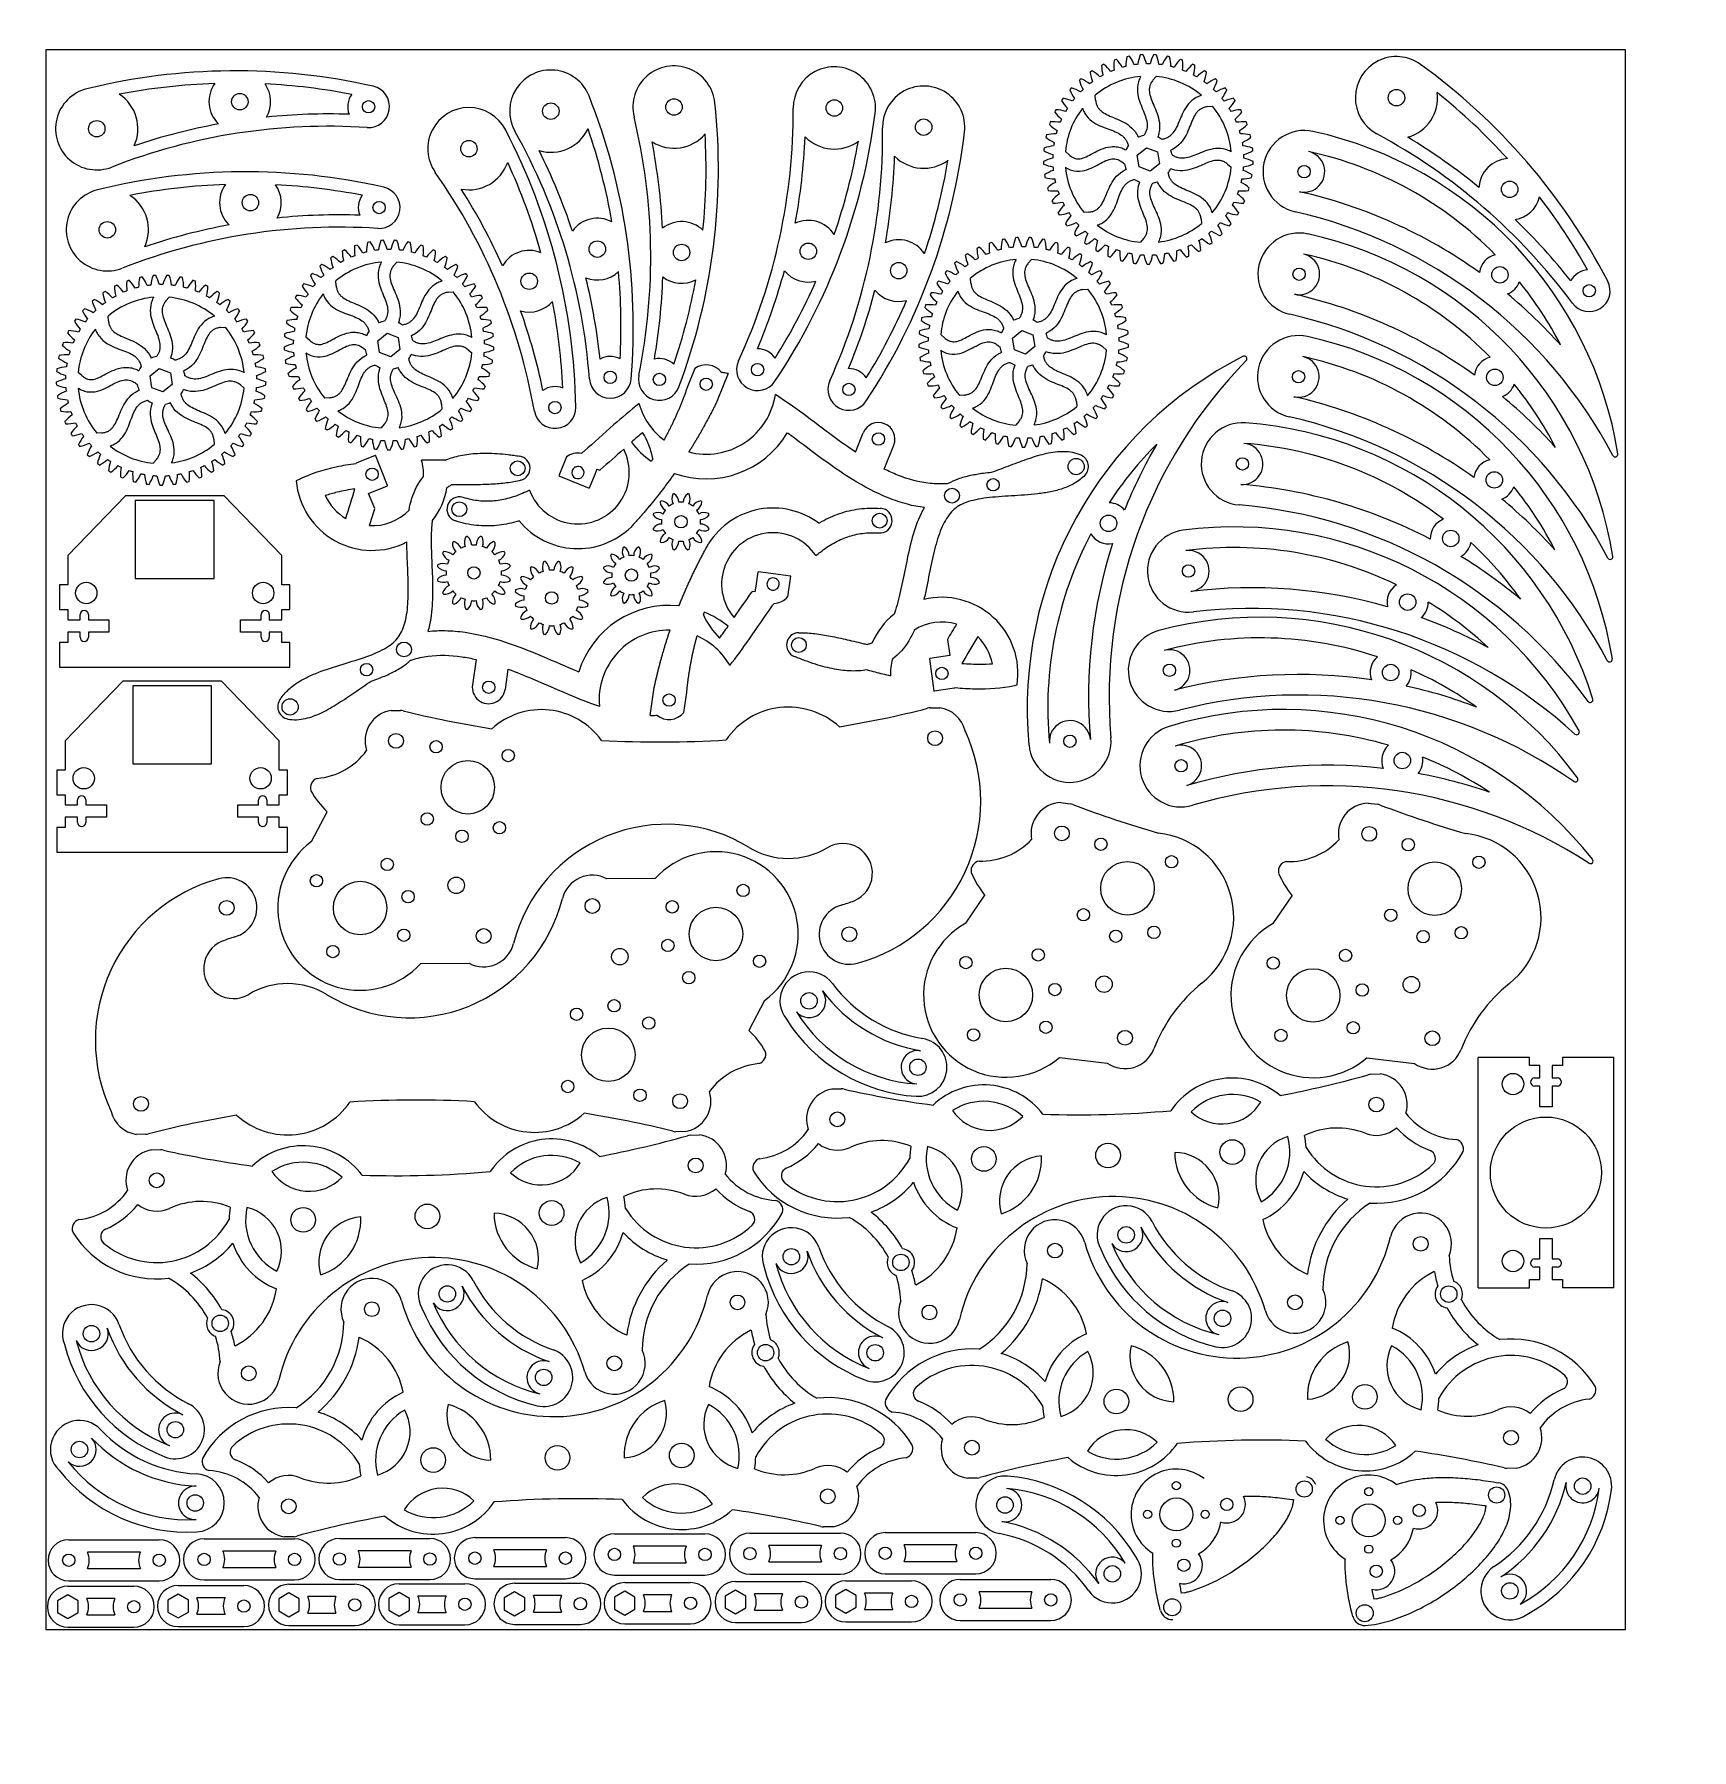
# Model space of a CAD drawing. Header units: inches. Extents: x -3 to 400, y -29 to 388.
import ezdxf

# ---------------------------------------------------------------- set-up
doc = ezdxf.new("R2010")
doc.units = ezdxf.units.IN
doc.header["$MEASUREMENT"] = 0

# ---------------------------------------------------------------- blocks, each defined once
blk = doc.blocks.new('central_locomotion_plate')
at = {"color": 7, "linetype": 'Continuous', "lineweight": 15}
for p, q in [((228.68, 144.38), (229.62, 142.26)), ((281.8, 24.57), (282.74, 22.44))]:
    blk.add_line(p, q, dxfattribs=at)
for centre, radius in [((222.37, 140.32), 1.8), ((196.07, 112.82), 2), ((227.01, 103.73), 3), ((187.46, 101.78), 1.8), ((239.26, 76.12), 3), ((251.5, 48.5), 3), ((223.5, 20.5), 1.8), ((275.5, 20.5), 1.8)]:
    blk.add_circle(centre, radius, dxfattribs=at)
for centre, radius, start, end in [((222.37, 140.32), 24, 143.9975, 209.2759), ((204.54, 152.63), 2.39, 41.37, 131.37), ((221.04, 162.28), 16.78, 208.7425, 257.3671), ((222.37, 140.32), 20, 162.0553, 263.9975), ((205.25, 145.86), 2, 46.1104, 162.0553), ((221.04, 162.28), 20.78, 226.1104, 253.5417), ((222.37, 140.32), 7.5, 32.8223, 131.8243), ((222.37, 140.32), 7.5, 164.263, 226.8698), ((222.37, 140.32), 7.5, 9.8367, 15.0024), ((487.87, 186.35), 261.96, 189.8367, 194.6414), ((204.6, 121.34), 18.5, 359.8823, 46.8698), ((176.65, 131.83), 25, 321.2181, 352.5449), ((176.65, 131.83), 29, 321.3327, 344.6896), ((222.37, 140.32), 24, 222.2948, 252.8196), ((227.01, 103.73), 18, 102.5493, 111.9504), ((227.01, 103.73), 18, 130.6514, 181.1473), ((227.01, 103.73), 14, 99.9155, 175.2771), ((213.72, 115.88), 11, 266.6292, 8.6133), ((227.01, 103.73), 18, 329.4515, 65.6965), ((176.65, 131.83), 25, 295.6279, 310.0318), ((196.07, 112.82), 3.34, 88.8083, 182.4415), ((196.07, 112.82), 3.34, 255.9601, 15.2898), ((244.17, 109.17), 11, 146.5348, 248.6133), ((227.01, 103.73), 14, 339.9155, 55.2325), ((187.46, 101.78), 7.5, 90, 279.4517), ((176.65, 131.83), 29, 302.8253, 309.9172), ((187.46, 101.78), 7.5, 48.7796, 49.1287), ((204.6, 121.34), 18.5, 228.7796, 283.8143), ((204.6, 121.34), 18.5, 297.2146, 297.2807), ((223.14, 86.15), 11, 26.5348, 128.6133), ((195, 56.49), 38.41, 308.373, 99.4517), ((227.01, 103.73), 14, 219.9155, 295.2325), ((487.87, 186.35), 261.96, 200.5066, 207.3181), ((251.5, 48.5), 18, 342.1282, 78.3733), ((251.5, 48.5), 14, 112.5923, 187.9092), ((235.87, 57.43), 11, 279.2115, 21.29), ((267.05, 57.57), 11, 159.2115, 261.29), ((251.5, 48.5), 14, 352.5923, 67.9092), ((487.87, 186.35), 261.96, 213.1834, 217.9881), ((251.58, 30.5), 11, 39.2115, 141.1956), ((249.5, 20.07), 18.5, 124.0104, 179.0451), ((251.5, 48.5), 18, 226.6775, 277.1734), ((251.5, 48.5), 14, 232.5477, 307.9092), ((249.5, 20.07), 18.5, 110.544, 110.6102), ((251.5, 48.5), 18, 295.8743, 305.2754), ((249.5, 20.07), 18.5, 0.9549, 47.9425), ((275.5, 20.5), 24, 155.0051, 185.53), ((275.5, 20.5), 20, 143.8272, 245.7695), ((223.5, 20.5), 7.5, 128.373, 317.8247), ((275.5, 20.5), 7.5, 32.8223, 37.9881), ((238.5, -7.69), 29, 63.1351, 104.9994), ((275.5, 20.5), 7.5, 276.0005, 15.0024), ((238.5, -7.69), 25, 55.2798, 112.1968), ((223.5, 20.5), 7.5, 358.696, 359.0451), ((275.5, 20.5), 7.5, 180.9549, 243.5618), ((275.5, 20.5), 24, 198.5488, 263.8272), ((290.88, 4.77), 20.78, 154.283, 181.7144), ((290.88, 4.77), 16.78, 150.4576, 199.0822), ((268.11, 4.09), 2, 245.7695, 1.7144), ((272.65, -0.99), 2.39, 276.4547, 6.4547)]:
    blk.add_arc(centre, radius, start, end, dxfattribs=at)
blk = doc.blocks.new('panel_A')
at = {"color": 7, "linetype": 'Continuous', "lineweight": 15}
for p, q in [((191.71, 149.3), (199.9, 148.73)), ((228.68, 144.38), (229.62, 142.26)), ((175.24, 113.07), (179.98, 102.37)), ((268.69, 42.9), (274.88, 33.84)), ((281.8, 24.57), (282.74, 22.44))]:
    blk.add_line(p, q, dxfattribs=at)
for centre, radius in [((183.46, 144.38), 1.5), ((222.37, 140.32), 1.8), ((181.65, 132.01), 6.5), ((169.29, 133.82), 1.5), ((194.02, 130.21), 1.5), ((224.96, 130.81), 1.5), ((208.02, 125.73), 1.5), ((219.03, 119.8), 6.5), ((179.85, 119.64), 1.5), ((188.86, 122.42), 1.5), ((207.55, 116.31), 1.5), ((196.07, 112.82), 2), ((230.04, 113.88), 1.5), ((213.1, 108.8), 1.5), ((187.46, 101.78), 1.8), ((223.5, 20.5), 1.8), ((275.5, 20.5), 1.8)]:
    blk.add_circle(centre, radius, dxfattribs=at)
for centre, radius, start, end in [((222.37, 140.32), 24, 143.9975, 159.4847), ((204.54, 152.63), 2.39, 41.37, 131.37), ((181.65, 132.01), 20, 59.816, 251.2931), ((221.04, 162.28), 16.78, 208.7425, 257.3671), ((222.37, 140.32), 7.5, 32.8223, 131.8243), ((222.37, 140.32), 7.5, 9.8367, 15.0024), ((487.87, 186.35), 261.96, 189.8367, 194.6414), ((227.01, 103.73), 18, 329.4515, 65.6965), ((187.46, 101.78), 7.5, 175.4958, 279.4517), ((195, 56.49), 38.41, 352.2317, 99.4517), ((487.87, 186.35), 261.96, 200.5066, 207.1355), ((251.28, 48.82), 18.39, 341.2234, 79.1244), ((251.28, 48.82), 18.39, 172.2317, 234.5657), ((236.42, 27.94), 7.24, 226.1445, 54.5657), ((487.87, 186.35), 261.96, 215.6042, 217.9881), ((223.5, 20.5), 7.33, 38.995, 218.995), ((249.5, 41.55), 26.12, 218.995, 226.1445), ((275.5, 20.5), 7.5, 32.8223, 37.9881), ((275.5, 20.5), 7.5, 307.6707, 15.0024), ((249.5, 41.55), 40.79, 218.995, 318.5744)]:
    blk.add_arc(centre, radius, start, end, dxfattribs=at)
blk = doc.blocks.new('PANEL_')
at = {"color": 7, "linetype": 'Continuous', "lineweight": 15}
for p, q in [((33.86, -18.69), (29.29, -20.71)), ((29.29, -20.71), (32.54, -28.01)), ((35.79, -26.58), (32.54, -28.01)), ((37.1, -26), (35.8, -26.58)), ((37.1, -26), (37.4, -26.68)), ((71.17, -25.11), (66.65, -27.12)), ((76.15, -31.66), (69.84, -34.45)), ((84.97, -66.93), (89.57, -64.89)), ((87.09, -74.74), (92.82, -72.2)), ((62.74, -115.44), (58.05, -121.84)), ((66.81, -118.34), (62.84, -115.45)), ((69.15, -115.12), (66.81, -118.34)), ((62.1, -124.81), (58.06, -121.86))]:
    blk.add_line(p, q, dxfattribs=at)
for centre, radius in [((6.33, -9.61), 1.8), ((70.5, -29.78), 1.5), ((91.19, -68.55), 1.5), ((42.37, -90.89), 1.8), ((94.37, -90.89), 1.8), ((103.35, -95.97), 1.5), ((120.91, -106.9), 1.97), ((62.43, -120.1), 1.5)]:
    blk.add_circle(centre, radius, dxfattribs=at)
for centre, radius, start, end in [((6.33, -9.61), 3, 27.7557, 207.7557), ((33.19, -23.36), 12.5, 155.7448, 342.7795), ((33.19, -23.36), 4.72, 35.0153, 81.8894), ((33.19, -23.36), 18.5, 175.2264, 270), ((33.19, -23.36), 1.5, 76.9534, 40.0652), ((13.87, -54.89), 38.41, 57.8014, 59.2172), ((70.5, -29.78), 17, 151.7514, 188.5377), ((70.5, -29.78), 23, 173.4843, 190.2044), ((33.19, -23.36), 18.5, 325.98, 347.4136), ((70.5, -29.78), 4.72, 353.3281, 81.907), ((70.5, -29.78), 23, 206.114, 284.7683), ((70.5, -29.78), 17, 211.2821, 307.2073), ((91.19, -68.55), 4, 293.9124, 113.9124), ((42.37, -90.89), 3, 46.6242, 203.0481), ((62.43, -120.1), 18.5, 84.6401, 111.9138), ((62.43, -120.1), 18.5, 307.0518, 59.3266), ((62.43, -120.1), 12.5, 29.1653, 78.1136), ((120.91, -106.9), 3, 271.6417, 21.3973), ((62.43, -120.1), 12.5, 119.6402, 138.2309), ((62.43, -120.1), 4.67, 84.993, 86.2607), ((62.43, -120.1), 12.5, 326.5923, 1.3905), ((62.43, -120.1), 4.72, 201.6169, 201.907), ((62.43, -120.1), 4.72, 265.9178, 269.0912)]:
    blk.add_arc(centre, radius, start, end, dxfattribs=at)
for points, knots in [([(21.8, -18.22), (21.34, -18.08), (19.62, -17.49), (16.84, -16.25), (13.73, -14.2), (11.53, -12.04), (10, -9.99), (9.3, -8.81), (8.99, -8.21)], [0.93205057, 0.93205057, 0.93205057, 0.93205057, 0.9375, 0.953125, 0.96875, 0.984375, 0.9921875, 1, 1, 1, 1]), ([(14.76, -21.82), (14.52, -21.69), (12.87, -20.82), (9.96, -18.92), (7.02, -16.03), (5, -13.31), (4.09, -11.78), (3.68, -11)], [0.950472, 0.950472, 0.950472, 0.950472, 0.953125, 0.96875, 0.984375, 0.9921875, 1, 1, 1, 1]), ([(55.53, -21.74), (52.91, -21.46), (47.07, -21.1), (40.79, -20.88), (37.34, -20.67), (37.06, -20.65)], [0.81695333, 0.81695333, 0.81695333, 0.81695333, 0.84375, 0.875, 0.87783165, 0.87783165, 0.87783165, 0.87783165]), ([(45.13, -27.06), (42.65, -26.95), (40.06, -26.84), (37.45, -26.69), (37.4, -26.68)], [0.85058334, 0.85058334, 0.85058334, 0.85058334, 0.875, 0.87548776, 0.87548776, 0.87548776, 0.87548776]), ([(76.15, -31.66), (75.94, -31.36), (75.63, -30.91), (75.3, -30.48), (75.19, -30.33)], [0.730244352, 0.730244352, 0.730244352, 0.730244352, 0.734375, 0.736434833, 0.736434833, 0.736434833, 0.736434833]), ([(84.97, -66.93), (84.53, -64.86), (83.59, -59.66), (82.43, -51.58), (81.39, -45.89), (80.78, -43.32)], [0.60352439, 0.60352439, 0.60352439, 0.60352439, 0.625, 0.65625, 0.68399629, 0.68399629, 0.68399629, 0.68399629]), ([(87.52, -88.26), (86.65, -87.17), (84.93, -84.66), (82.07, -79.06), (79.6, -71.23), (77.8, -61.54), (76.88, -55.17), (76.38, -52.1), (76.37, -52.02)], [0.5336897, 0.5336897, 0.5336897, 0.5336897, 0.546875, 0.5625, 0.59375, 0.625, 0.65625, 0.6570793, 0.6570793, 0.6570793, 0.6570793]), ([(95.73, -88.13), (95.64, -88.05), (94.49, -87.1), (91.6, -84.15), (88.96, -79.66), (87.49, -75.88), (87.09, -74.74)], [0.51418535, 0.51418535, 0.51418535, 0.51418535, 0.515625, 0.53125, 0.5625, 0.57544343, 0.57544343, 0.57544343, 0.57544343]), ([(44.43, -88.71), (44.85, -89.1), (45.64, -89.91), (47.2, -91.71), (49.11, -94.25), (51.4, -97.68), (53.17, -100.49), (54.17, -102.1), (54.37, -102.44)], [0, 0, 0, 0, 0.0078125, 0.015625, 0.03125, 0.046875, 0.0625, 0.06656009, 0.06656009, 0.06656009, 0.06656009]), ([(87.52, -88.26), (86.99, -88.41), (84.51, -89.19), (80.3, -91.3), (75.01, -94.8), (69.9, -98.38), (66.33, -100.6), (64.47, -101.53), (64.16, -101.68)], [0.4207779, 0.4207779, 0.4207779, 0.4207779, 0.4375, 0.5, 0.5625, 0.625, 0.6875, 0.7003738, 0.7003738, 0.7003738, 0.7003738]), ([(105.12, -93.54), (104.63, -93.15), (103.28, -92.09), (101.01, -90.49), (98.4, -89.04), (96.57, -88.36), (95.73, -88.13)], [0.2317151, 0.2317151, 0.2317151, 0.2317151, 0.25, 0.28125, 0.3125, 0.3379029, 0.3379029, 0.3379029, 0.3379029]), ([(50.02, -106.81), (49.99, -106.78), (48.98, -106.09), (47.08, -104.45), (44.89, -101.77), (43.21, -99.21), (41.98, -97.08), (40.98, -95.1), (40.2, -93.41), (39.8, -92.51), (39.61, -92.06)], [0.8740558, 0.8740558, 0.8740558, 0.8740558, 0.875, 0.90625, 0.9375, 0.953125, 0.96875, 0.984375, 0.9921875, 1, 1, 1, 1]), ([(120.99, -109.9), (120.45, -109.91), (119.36, -109.86), (117.28, -109.47), (114.84, -108.55), (112.13, -106.99), (108.7, -104.52), (104.64, -100.98), (100.74, -97.64), (97.78, -95.56), (95.68, -94.41), (93.79, -93.76), (91.42, -93.51), (88.05, -94.16), (83.41, -96.45), (78.45, -99.71), (74.56, -102.44), (72.33, -103.89), (71.87, -104.19)], [0, 0, 0, 0, 0.015625, 0.03125, 0.0625, 0.09375, 0.125, 0.1875, 0.25, 0.28125, 0.3125, 0.34375, 0.375, 0.4375, 0.5, 0.5625, 0.625, 0.6414439, 0.6414439, 0.6414439, 0.6414439]), ([(123.7, -105.8), (123.44, -105.13), (122.74, -103.84), (121.36, -102.21), (119.2, -100.34), (116.07, -98.44), (111.84, -96.46), (108.1, -94.87), (105.87, -93.88), (105.12, -93.54)], [0.39866859, 0.39866859, 0.39866859, 0.39866859, 0.40625, 0.4140625, 0.421875, 0.4375, 0.453125, 0.46875, 0.47665121, 0.47665121, 0.47665121, 0.47665121]), ([(55.53, -102.94), (55.41, -102.9), (55.03, -102.76), (54.64, -102.58), (54.37, -102.44)], [0.83730624, 0.83730624, 0.83730624, 0.83730624, 0.84375, 0.85762536, 0.85762536, 0.85762536, 0.85762536]), ([(50.02, -106.81), (50.36, -107.36), (51.37, -109), (52.41, -110.67), (53.11, -111.78)], [0.07143261, 0.07143261, 0.07143261, 0.07143261, 0.078125, 0.09074428, 0.09074428, 0.09074428, 0.09074428]), ([(65.01, -107.87), (64.09, -108.24), (61.29, -109.19), (58.28, -109.5), (56.25, -109.24)], [0.719838, 0.719838, 0.719838, 0.719838, 0.75, 0.81071711, 0.81071711, 0.81071711, 0.81071711]), ([(62.36, -124.82), (63.39, -126.06), (66.67, -129.72), (70.5, -132.98), (73.4, -134.76), (73.58, -134.87)], [0.14105803, 0.14105803, 0.14105803, 0.14105803, 0.15625, 0.1875, 0.1895221, 0.1895221, 0.1895221, 0.1895221]), ([(67.63, -121.76), (68.12, -122.33), (69.12, -123.44), (70.86, -125.22), (72.12, -126.36), (72.87, -126.99)], [0.14463033, 0.14463033, 0.14463033, 0.14463033, 0.15244283, 0.16025533, 0.17124494, 0.17124494, 0.17124494, 0.17124494])]:
    blk.add_open_spline(points, degree=3, knots=knots, dxfattribs=at)
for points, degree in [([(35.8, -26.58), (35.79, -26.58), (35.79, -26.58), (35.79, -26.58)], 3), ([(51.25, -27.39), (50.07, -27.3), (48.87, -27.24), (47.65, -27.17)], 3), ([(66.65, -27.12), (60.33, -30.28), (53.69, -32.31)], 2), ([(48.53, -33.71), (48.2, -33.78), (47.87, -33.86)], 2), ([(69.84, -34.45), (62.99, -36.94), (55.97, -38.61)], 2), ([(49.85, -39.91), (41.63, -41.43), (33.19, -41.86)], 2), ([(73.35, -114.01), (71.95, -114.38), (70.55, -114.75), (69.15, -115.12)], 3), ([(74.93, -119.8), (72.49, -120.44), (70.06, -121.09), (67.63, -121.76)], 3)]:
    blk.add_open_spline(points, degree=degree, dxfattribs=at)
blk = doc.blocks.new('gearbox')
at = {"color": 7, "linetype": 'Continuous', "lineweight": 15}
for p, q in [((191.71, 149.3), (199.9, 148.73)), ((228.68, 144.38), (229.62, 142.26)), ((175.24, 113.07), (179.98, 102.37))]:
    blk.add_line(p, q, dxfattribs=at)
for centre, radius in [((183.46, 144.38), 1.5), ((222.37, 140.32), 1.8), ((181.65, 132.01), 6.5), ((169.29, 133.82), 1.5), ((194.02, 130.21), 1.5), ((224.96, 130.81), 1.5), ((208.02, 125.73), 1.5), ((219.03, 119.8), 6.5), ((179.85, 119.64), 1.5), ((188.86, 122.42), 1.5), ((207.55, 116.31), 1.5), ((196.07, 112.82), 2), ((230.04, 113.88), 1.5), ((213.1, 108.8), 1.5), ((187.46, 101.78), 1.8)]:
    blk.add_circle(centre, radius, dxfattribs=at)
for centre, radius, start, end in [((222.37, 140.32), 24, 143.9975, 159.4847), ((204.54, 152.63), 2.39, 41.37, 131.37), ((181.65, 132.01), 20, 59.816, 251.2931), ((221.04, 162.28), 16.78, 208.7425, 257.3671), ((222.37, 140.32), 7.5, 32.8223, 131.8243), ((222.37, 140.32), 7.5, 9.8367, 15.0024), ((487.87, 186.35), 261.96, 189.8367, 194.6414), ((215.7, 111.69), 20.54, 249.4392, 24.3021), ((187.46, 101.78), 7.5, 175.4958, 279.4517), ((195, 56.49), 38.41, 69.4392, 99.4517)]:
    blk.add_arc(centre, radius, start, end, dxfattribs=at)
blk = doc.blocks.new('large_gear')
at = {"color": 7, "linetype": 'Continuous', "lineweight": 15}
for p, q in [((1.13, 19.26), (1.91, 20.16)), ((-12.82, 14.42), (-12.9, 15.61)), ((14.42, 12.82), (15.61, 12.9)), ((-19.26, 1.13), (-20.16, 1.91)), ((-2.69, 1.04), (-0.45, 2.85)), ((-2.25, -1.81), (-2.69, 1.04)), ((-0.45, 2.85), (2.25, 1.81)), ((2.25, 1.81), (2.69, -1.04)), ((0.45, -2.85), (-2.25, -1.81)), ((2.69, -1.04), (0.45, -2.85)), ((19.26, -1.13), (20.16, -1.91)), ((-14.42, -12.82), (-15.61, -12.9)), ((12.82, -14.42), (12.9, -15.61)), ((-1.13, -19.26), (-1.91, -20.16))]:
    blk.add_line(p, q, dxfattribs=at)
for centre, radius, start, end in [((0, 0), 25.5, 100.3096, 101.7312), ((-12.5, 19.34), 9.8, 21.9466, 35.9476), ((7.18, 21.87), 9.8, 158.7462, 172.7472), ((0, 0), 25.5, 92.9626, 94.3843), ((-9.92, 20.77), 9.8, 14.5997, 28.6007), ((9.92, 20.77), 9.8, 151.3993, 165.4003), ((0, 0), 25.5, 85.6157, 87.0374), ((-7.18, 21.87), 9.8, 7.2528, 21.2538), ((12.5, 19.34), 9.8, 144.0524, 158.0534), ((0, 0), 25.5, 78.2688, 79.6904), ((0, 0), 25.5, 122.3504, 123.7721), ((-4.47, 22.58), 9.8, 188.134, 202.135), ((-18.84, 13.23), 9.8, 43.9875, 57.9885), ((0, 0), 25.5, 115.0035, 116.4251), ((-1.55, 22.97), 9.8, 180.787, 194.788), ((-16.99, 15.53), 9.8, 36.6405, 50.6415), ((0, 0), 23.25, 110.9599, 113.1217), ((1.4, 22.98), 9.8, 173.4401, 187.4411), ((0, 0), 25.5, 107.6565, 109.0782), ((-14.87, 17.58), 9.8, 29.2936, 43.2946), ((0, 0), 23.25, 103.613, 105.7748), ((4.33, 22.61), 9.8, 166.0932, 180.0942), ((0, 0), 23.25, 96.266, 98.4278), ((0, 0), 23.25, 88.9191, 91.0809), ((0, 0), 23.25, 81.5722, 83.734), ((-4.33, 22.61), 9.8, 359.9058, 13.9068), ((0, 0), 23.25, 74.2252, 76.387), ((14.87, 17.58), 9.8, 136.7054, 150.7064), ((0, 0), 25.5, 70.9218, 72.3435), ((-1.4, 22.98), 9.8, 352.5589, 6.5599), ((0, 0), 23.25, 66.8783, 69.0401), ((16.99, 15.53), 9.8, 129.3585, 143.3595), ((0, 0), 25.5, 63.5749, 64.9965), ((1.55, 22.97), 9.8, 345.212, 359.213), ((18.84, 13.23), 9.8, 122.0115, 136.0125), ((4.47, 22.58), 9.8, 337.865, 351.866), ((0, 0), 25.5, 56.2279, 57.6496), ((0, 0), 25.5, 137.0443, 138.4659), ((-10.06, 20.71), 9.8, 202.8279, 216.8289), ((-21.58, 8.02), 9.8, 58.6813, 72.6823), ((0, 0), 25.5, 129.6973, 131.119), ((-7.32, 21.83), 9.8, 195.4809, 209.4819), ((0, 0), 23.25, 133.0007, 135.1625), ((-20.38, 10.71), 9.8, 51.3344, 65.3354), ((0, 0), 23.25, 125.6538, 127.8156), ((0, 0), 20.25, 95.1994, 129.5823), ((0, 0), 23.25, 118.3069, 120.4687), ((0, 0), 20.25, 50.1994, 84.5823), ((0, 0), 23.25, 59.5313, 61.6931), ((0, 0), 23.25, 52.1844, 54.3462), ((20.38, 10.71), 9.8, 114.6646, 128.6656), ((7.32, 21.83), 9.8, 330.5181, 344.5191), ((0, 0), 23.25, 44.8375, 46.9993), ((0, 0), 25.5, 48.881, 50.3027), ((21.58, 8.02), 9.8, 107.3177, 121.3187), ((10.06, 20.71), 9.8, 323.1711, 337.1721), ((0, 0), 25.5, 41.5341, 42.9557), ((0, 0), 25.5, 144.3912, 145.8129), ((-12.62, 19.25), 9.8, 210.1748, 224.1758), ((-22.43, 5.2), 9.8, 66.0283, 80.0293), ((0, 0), 23.25, 140.3477, 142.5095), ((0, 0), 20.25, 5.1994, 39.5823), ((0, 0), 23.25, 37.4905, 39.6523), ((22.43, 5.2), 9.8, 99.9707, 113.9717), ((12.62, 19.25), 9.8, 315.8242, 329.8252), ((0, 0), 25.5, 34.1871, 35.6088), ((0, 0), 25.5, 159.0851, 160.5068), ((-17.09, 15.42), 9.8, 224.8687, 238.8697), ((-23.01, -0.66), 9.8, 80.7222, 94.7232), ((0, 0), 25.5, 151.7381, 153.1598), ((-14.98, 17.48), 9.8, 217.5217, 231.5227), ((-22.91, 2.28), 9.8, 73.3752, 87.3762), ((0, 0), 23.25, 155.0415, 157.2034), ((0, 0), 20.25, 142.1635, 174.5823), ((0, 0), 23.25, 147.6946, 149.8564), ((0, 0), 23.25, 30.1436, 32.3054), ((22.91, 2.28), 9.8, 92.6238, 106.6248), ((14.98, 17.48), 9.8, 308.4773, 322.4783), ((0, 0), 23.25, 22.7966, 24.9585), ((23.01, -0.66), 9.8, 85.2768, 99.2778), ((17.09, 15.42), 9.8, 301.1303, 315.1313), ((0, 0), 25.5, 26.8402, 28.2619), ((0, 0), 25.5, 19.4932, 20.9149), ((0, 0), 25.5, 166.432, 167.8537), ((-18.92, 13.11), 9.8, 232.2156, 246.2166), ((-22.74, -3.6), 9.8, 88.0691, 102.0701), ((0, 0), 23.25, 162.3885, 164.5503), ((0, 0), 5.89, 100.6167, 114.2201), ((0, 0), 5.89, 55.6167, 67.255), ((0, 0), 23.25, 15.4497, 17.6115), ((22.74, -3.6), 9.8, 77.9299, 91.9309), ((18.92, 13.11), 9.8, 293.7834, 307.7844), ((0, 0), 25.5, 12.1463, 13.568), ((-21.08, -9.25), 9.8, 102.763, 116.764), ((0, 0), 25.5, 173.779, 175.2006), ((-20.45, 10.58), 9.8, 239.5626, 253.5636), ((-22.09, -6.48), 9.8, 95.416, 109.417), ((0, 0), 23.25, 177.0824, 179.2442), ((0, 0), 23.25, 169.7354, 171.8972), ((0, 0), 5.89, 145.6646, 156.8934), ((0, 0), 5.89, 10.6167, 22.255), ((0, 0), 23.25, 8.1028, 10.2646), ((22.09, -6.48), 9.8, 70.583, 84.584), ((20.45, 10.58), 9.8, 286.4364, 300.4374), ((0, 0), 23.25, 0.7558, 2.9176), ((21.08, -9.25), 9.8, 63.236, 77.237), ((0, 0), 25.5, 4.7994, 6.221), ((0, 0), 25.5, 181.1259, 182.5476), ((-21.63, 7.88), 9.8, 246.9095, 260.9105), ((-19.73, -11.87), 9.8, 110.1099, 124.1109), ((0, 0), 25.5, 188.4728, 189.8945), ((0, 0), 23.25, 184.4293, 186.5911), ((0, 0), 20.25, 185.4812, 219.5823), ((0, 0), 5.89, 190.476, 204.2201), ((0, 0), 5.89, 325.6167, 337.255), ((0, 0), 20.25, 320.1994, 354.5823), ((0, 0), 23.25, 353.4089, 355.5707), ((19.73, -11.87), 9.8, 55.8891, 69.8901), ((21.63, 7.88), 9.8, 279.0895, 293.0905), ((0, 0), 25.5, 350.1055, 351.5272), ((0, 0), 25.5, 357.4524, 358.8741), ((-22.46, 5.05), 9.8, 254.2564, 268.2574), ((-18.05, -14.3), 9.8, 117.4569, 131.4579), ((0, 0), 25.5, 195.8198, 197.2414), ((-22.92, 2.14), 9.8, 261.6034, 275.6044), ((0, 0), 23.25, 191.7762, 193.938), ((0, 0), 23.25, 199.1232, 201.285), ((0, 0), 5.89, 235.6646, 249.2201), ((0, 0), 5.89, 280.6646, 292.255), ((0, 0), 23.25, 338.715, 340.8768), ((22.92, 2.14), 9.8, 264.3956, 278.3966), ((0, 0), 23.25, 346.062, 348.2238), ((18.05, -14.3), 9.8, 48.5421, 62.5431), ((22.46, 5.05), 9.8, 271.7426, 285.7436), ((0, 0), 25.5, 342.7586, 344.1802), ((-16.07, -16.49), 9.8, 124.8038, 138.8048), ((0, 0), 25.5, 203.1667, 204.5884), ((-23.01, -0.81), 9.8, 268.9503, 282.9513), ((-13.83, -18.41), 9.8, 132.1507, 146.1517), ((0, 0), 23.25, 206.4701, 208.6319), ((0, 0), 23.25, 331.3681, 333.5299), ((13.83, -18.41), 9.8, 33.8483, 47.8493), ((23.01, -0.81), 9.8, 257.0487, 271.0497), ((16.07, -16.49), 9.8, 41.1952, 55.1962), ((0, 0), 25.5, 335.4116, 336.8333), ((0, 0), 25.5, 210.5137, 211.9353), ((-22.72, -3.75), 9.8, 276.2973, 290.2982), ((-11.36, -20.02), 9.8, 139.4977, 153.4987), ((0, 0), 25.5, 217.8606, 219.2823), ((-22.05, -6.62), 9.8, 283.6442, 297.6452), ((0, 0), 23.25, 213.8171, 215.9789), ((-8.71, -21.31), 9.8, 146.8446, 160.8456), ((0, 0), 23.25, 221.164, 223.3258), ((0, 0), 20.25, 232.1635, 264.5823), ((0, 0), 20.25, 277.1635, 309.5823), ((0, 0), 23.25, 316.6742, 318.836), ((8.71, -21.31), 9.8, 19.1544, 33.1554), ((22.05, -6.62), 9.8, 242.3548, 256.3558), ((0, 0), 23.25, 324.0211, 326.1829), ((11.36, -20.02), 9.8, 26.5013, 40.5023), ((22.72, -3.75), 9.8, 249.7018, 263.7027), ((0, 0), 25.5, 320.7177, 322.1394), ((0, 0), 25.5, 328.0647, 329.4863), ((0, 0), 25.5, 225.2075, 226.6292), ((-21.02, -9.39), 9.8, 290.9911, 304.9921), ((-5.91, -22.25), 9.8, 154.1915, 168.1925), ((0, 0), 25.5, 232.5545, 233.9761), ((0, 0), 23.25, 228.5109, 230.6727), ((-19.65, -12), 9.8, 298.3381, 312.3391), ((0, 0), 23.25, 235.8579, 238.0197), ((-3.02, -22.82), 9.8, 161.5385, 175.5395), ((-17.95, -14.41), 9.8, 305.685, 319.686), ((0, 0), 23.25, 243.2048, 245.3666), ((0, 0), 23.25, 294.6334, 296.7952), ((17.95, -14.41), 9.8, 220.314, 234.315), ((0, 0), 23.25, 301.9803, 304.1421), ((3.02, -22.82), 9.8, 4.4605, 18.4615), ((19.65, -12), 9.8, 227.6609, 241.6619), ((0, 0), 23.25, 309.3273, 311.4891), ((5.91, -22.25), 9.8, 11.8075, 25.8085), ((0, 0), 25.5, 306.0239, 307.4455), ((21.02, -9.39), 9.8, 235.0079, 249.0089), ((0, 0), 25.5, 313.3708, 314.7925), ((0, 0), 25.5, 239.9014, 241.3231), ((-0.07, -23.02), 9.8, 168.8854, 182.8864), ((0, 0), 25.5, 247.2484, 248.67), ((-15.96, -16.59), 9.8, 313.0319, 327.0329), ((0, 0), 23.25, 250.5518, 252.7136), ((2.87, -22.84), 9.8, 176.2324, 190.2334), ((0, 0), 25.5, 254.5953, 256.017), ((-13.71, -18.49), 9.8, 320.3789, 334.3799), ((0, 0), 23.25, 257.8987, 260.0605), ((5.77, -22.29), 9.8, 183.5793, 197.5803), ((-11.23, -20.1), 9.8, 327.7258, 341.7268), ((0, 0), 23.25, 265.2456, 267.4074), ((8.57, -21.37), 9.8, 190.9262, 204.9272), ((-8.57, -21.37), 9.8, 335.0728, 349.0738), ((0, 0), 23.25, 272.5926, 274.7544), ((11.23, -20.1), 9.8, 198.2732, 212.2742), ((-5.77, -22.29), 9.8, 342.4197, 356.4207), ((0, 0), 23.25, 279.9395, 282.1013), ((13.71, -18.49), 9.8, 205.6201, 219.6211), ((0, 0), 25.5, 283.983, 285.4047), ((-2.87, -22.84), 9.8, 349.7666, 3.7676), ((0, 0), 23.25, 287.2864, 289.4482), ((15.96, -16.59), 9.8, 212.9671, 226.9681), ((0, 0), 25.5, 291.33, 292.7516), ((0.07, -23.02), 9.8, 357.1136, 11.1146), ((0, 0), 25.5, 298.6769, 300.0986), ((0, 0), 25.5, 261.9422, 263.3639), ((0, 0), 25.5, 269.2892, 270.7108), ((0, 0), 25.5, 276.6361, 278.0578)]:
    blk.add_arc(centre, radius, start, end, dxfattribs=at)
for points, knots in [([(-1.84, 20.17), (-1.84, 20.16), (-1.87, 20.1), (-2.1, 19.66), (-2.61, 18.37), (-2.74, 16.31), (-2.18, 14.11), (-1.37, 12.16), (-0.64, 10.38), (-0.3, 9.04), (-0.26, 8.05), (-0.36, 7.32), (-0.57, 6.69), (-0.84, 6.18), (-1, 5.91), (-1.08, 5.79)], [0.0585654, 0.0585654, 0.0585654, 0.0585654, 0.0596772, 0.0674897, 0.125, 0.25, 0.375, 0.5, 0.625, 0.75, 0.8125, 0.875, 0.9375, 0.96875, 0.9951864, 0.9951864, 0.9951864, 0.9951864]), ([(1.13, 19.26), (1.03, 19.13), (0.84, 18.85), (0.55, 18.36), (0.33, 17.77), (0.22, 17.11), (0.24, 16.2), (0.57, 14.93), (1.32, 13.18), (2.17, 11.23), (2.8, 9.02), (2.78, 6.99), (2.41, 5.77), (2.28, 5.43)], [0, 0, 0, 0, 0.03125, 0.0625, 0.125, 0.1875, 0.25, 0.375, 0.5, 0.625, 0.75, 0.875, 0.9234079, 0.9234079, 0.9234079, 0.9234079]), ([(-12.82, 14.42), (-12.8, 14.26), (-12.75, 13.92), (-12.6, 13.37), (-12.36, 12.79), (-11.98, 12.24), (-11.33, 11.6), (-10.21, 10.91), (-8.46, 10.18), (-6.49, 9.37), (-4.5, 8.22), (-3.12, 6.77), (-2.55, 5.67), (-2.42, 5.37)], [0, 0, 0, 0, 0.03125, 0.0625, 0.125, 0.1875, 0.25, 0.375, 0.5, 0.625, 0.75, 0.875, 0.9190257, 0.9190257, 0.9190257, 0.9190257]), ([(12.96, 15.56), (12.95, 15.55), (12.89, 15.54), (12.41, 15.39), (11.14, 14.84), (9.59, 13.47), (8.44, 11.52), (7.63, 9.57), (6.89, 7.79), (6.18, 6.6), (5.51, 5.88), (4.92, 5.43), (4.32, 5.14), (3.78, 4.96), (3.47, 4.89), (3.32, 4.86)], [0.0585654, 0.0585654, 0.0585654, 0.0585654, 0.0596772, 0.0674897, 0.125, 0.25, 0.375, 0.5, 0.625, 0.75, 0.8125, 0.875, 0.9375, 0.96875, 0.9951864, 0.9951864, 0.9951864, 0.9951864]), ([(14.42, 12.82), (14.26, 12.8), (13.92, 12.74), (13.37, 12.59), (12.8, 12.33), (12.26, 11.94), (11.63, 11.29), (10.96, 10.16), (10.25, 8.39), (9.47, 6.41), (8.36, 4.4), (6.9, 2.98), (5.78, 2.38), (5.45, 2.23)], [0, 0, 0, 0, 0.03125, 0.0625, 0.125, 0.1875, 0.25, 0.375, 0.5, 0.625, 0.75, 0.875, 0.9234079, 0.9234079, 0.9234079, 0.9234079]), ([(-15.99, 12.42), (-15.97, 12.37), (-15.81, 11.91), (-15.2, 10.66), (-13.76, 9.18), (-11.76, 8.12), (-9.77, 7.4), (-7.96, 6.75), (-6.73, 6.09), (-5.98, 5.46), (-5.51, 4.89), (-5.19, 4.31), (-4.98, 3.77), (-4.9, 3.46), (-4.86, 3.32)], [0.0598223, 0.0598223, 0.0598223, 0.0598223, 0.0674897, 0.125, 0.25, 0.375, 0.5, 0.625, 0.75, 0.8125, 0.875, 0.9375, 0.96875, 0.9953947, 0.9953947, 0.9953947, 0.9953947]), ([(-20.16, -1.93), (-20.09, -1.97), (-19.6, -2.27), (-18.22, -2.88), (-16.01, -2.94), (-13.83, -2.13), (-11.97, -1.1), (-10.28, -0.22), (-9.05, 0.13), (-8.16, 0.13), (-7.46, -0.02), (-6.8, -0.33), (-6.23, -0.71), (-5.92, -0.96), (-5.79, -1.07)], [0.0532567, 0.0532567, 0.0532567, 0.0532567, 0.0625, 0.125, 0.25, 0.375, 0.5, 0.625, 0.75, 0.8125, 0.875, 0.9375, 0.96875, 0.9955113, 0.9955113, 0.9955113, 0.9955113]), ([(-19.26, 1.13), (-19.13, 1.01), (-18.84, 0.78), (-18.33, 0.46), (-17.77, 0.22), (-17.18, 0.12), (-16.36, 0.16), (-15.16, 0.57), (-13.46, 1.5), (-11.52, 2.53), (-9.59, 3.13), (-7.83, 3.14), (-6.56, 2.86), (-5.76, 2.5), (-5.41, 2.31)], [0, 0, 0, 0, 0.03125, 0.0625, 0.125, 0.1875, 0.25, 0.375, 0.5, 0.625, 0.75, 0.8125, 0.875, 0.9225327, 0.9225327, 0.9225327, 0.9225327]), ([(20.17, 1.84), (20.16, 1.84), (20.1, 1.87), (19.66, 2.1), (18.37, 2.61), (16.31, 2.74), (14.11, 2.18), (12.16, 1.37), (10.38, 0.64), (9.04, 0.3), (8.05, 0.26), (7.32, 0.36), (6.69, 0.57), (6.18, 0.84), (5.91, 1), (5.79, 1.08)], [0.0585654, 0.0585654, 0.0585654, 0.0585654, 0.0596772, 0.0674897, 0.125, 0.25, 0.375, 0.5, 0.625, 0.75, 0.8125, 0.875, 0.9375, 0.96875, 0.9951864, 0.9951864, 0.9951864, 0.9951864]), ([(-14.42, -12.82), (-14.26, -12.8), (-13.92, -12.75), (-13.37, -12.6), (-12.79, -12.36), (-12.24, -11.98), (-11.6, -11.33), (-10.91, -10.21), (-10.18, -8.46), (-9.37, -6.49), (-8.22, -4.5), (-6.77, -3.12), (-5.67, -2.55), (-5.37, -2.42)], [0, 0, 0, 0, 0.03125, 0.0625, 0.125, 0.1875, 0.25, 0.375, 0.5, 0.625, 0.75, 0.875, 0.9190257, 0.9190257, 0.9190257, 0.9190257]), ([(15.56, -12.96), (15.55, -12.95), (15.54, -12.89), (15.39, -12.41), (14.84, -11.14), (13.47, -9.59), (11.52, -8.44), (9.57, -7.63), (7.79, -6.89), (6.6, -6.18), (5.88, -5.51), (5.43, -4.92), (5.14, -4.32), (4.96, -3.78), (4.89, -3.47), (4.86, -3.32)], [0.0585654, 0.0585654, 0.0585654, 0.0585654, 0.0596772, 0.0674897, 0.125, 0.25, 0.375, 0.5, 0.625, 0.75, 0.8125, 0.875, 0.9375, 0.96875, 0.9951864, 0.9951864, 0.9951864, 0.9951864]), ([(19.26, -1.13), (19.13, -1.03), (18.85, -0.84), (18.36, -0.55), (17.77, -0.33), (17.11, -0.22), (16.2, -0.24), (14.93, -0.57), (13.18, -1.32), (11.23, -2.17), (9.02, -2.8), (6.99, -2.78), (5.77, -2.41), (5.43, -2.28)], [0, 0, 0, 0, 0.03125, 0.0625, 0.125, 0.1875, 0.25, 0.375, 0.5, 0.625, 0.75, 0.875, 0.9234079, 0.9234079, 0.9234079, 0.9234079]), ([(-12.42, -15.99), (-12.37, -15.97), (-11.91, -15.81), (-10.66, -15.2), (-9.18, -13.76), (-8.12, -11.76), (-7.4, -9.77), (-6.75, -7.96), (-6.09, -6.73), (-5.46, -5.98), (-4.89, -5.51), (-4.31, -5.19), (-3.77, -4.98), (-3.46, -4.9), (-3.32, -4.86)], [0.0598223, 0.0598223, 0.0598223, 0.0598223, 0.0674897, 0.125, 0.25, 0.375, 0.5, 0.625, 0.75, 0.8125, 0.875, 0.9375, 0.96875, 0.9953947, 0.9953947, 0.9953947, 0.9953947]), ([(-1.13, -19.26), (-1.03, -19.13), (-0.83, -18.86), (-0.54, -18.37), (-0.31, -17.79), (-0.19, -17.13), (-0.19, -16.22), (-0.5, -14.94), (-1.22, -13.18), (-2.04, -11.22), (-2.63, -8.99), (-2.58, -6.99), (-2.21, -5.81), (-2.09, -5.5)], [0, 0, 0, 0, 0.03125, 0.0625, 0.125, 0.1875, 0.25, 0.375, 0.5, 0.625, 0.75, 0.875, 0.9190257, 0.9190257, 0.9190257, 0.9190257]), ([(2.53, -20.09), (2.55, -20.04), (2.76, -19.6), (3.21, -18.29), (3.24, -16.22), (2.57, -14.06), (1.68, -12.14), (0.85, -10.4), (0.45, -9.07), (0.37, -8.09), (0.44, -7.36), (0.62, -6.72), (0.86, -6.19), (1.01, -5.91), (1.09, -5.79)], [0.0598223, 0.0598223, 0.0598223, 0.0598223, 0.0674897, 0.125, 0.25, 0.375, 0.5, 0.625, 0.75, 0.8125, 0.875, 0.9375, 0.96875, 0.9953947, 0.9953947, 0.9953947, 0.9953947]), ([(12.82, -14.42), (12.8, -14.26), (12.74, -13.92), (12.59, -13.37), (12.33, -12.8), (11.94, -12.26), (11.29, -11.63), (10.16, -10.96), (8.39, -10.25), (6.41, -9.47), (4.4, -8.36), (2.98, -6.9), (2.38, -5.78), (2.23, -5.45)], [0, 0, 0, 0, 0.03125, 0.0625, 0.125, 0.1875, 0.25, 0.375, 0.5, 0.625, 0.75, 0.875, 0.9234079, 0.9234079, 0.9234079, 0.9234079])]:
    blk.add_open_spline(points, degree=3, knots=knots, dxfattribs=at)
blk = doc.blocks.new('idler_gear')
at = {"color": 7, "linetype": 'Continuous', "lineweight": 15}
blk.add_circle((0, 0), 1.5, dxfattribs=at)
for centre, radius, start, end in [((0.93, 7.46), 3.2, 155.6352, 199.0098), ((0, 0), 9, 99.7875, 102.7125), ((-3.72, 6.53), 3.2, 3.4902, 46.8648), ((3.72, 6.53), 3.2, 133.1352, 176.5098), ((0, 0), 9, 77.2875, 80.2125), ((-0.93, 7.46), 3.2, 340.9902, 24.3648), ((0, 0), 9, 144.7875, 147.7125), ((-4.61, 5.94), 3.2, 200.6352, 244.0098), ((-7.25, 1.99), 3.2, 48.4902, 91.8648), ((0, 0), 9, 122.2875, 125.2125), ((-1.99, 7.25), 3.2, 178.1352, 221.5098), ((0, 0), 6.75, 130.5488, 139.4512), ((-5.94, 4.61), 3.2, 25.9902, 69.3648), ((0, 0), 6.75, 108.0488, 116.9512), ((0, 0), 6.75, 85.5488, 94.4512), ((0, 0), 6.75, 63.0488, 71.9512), ((5.94, 4.61), 3.2, 110.6352, 154.0098), ((1.99, 7.25), 3.2, 318.4902, 1.8648), ((0, 0), 6.75, 40.5488, 49.4512), ((0, 0), 9, 54.7875, 57.7125), ((7.25, 1.99), 3.2, 88.1352, 131.5098), ((4.61, 5.94), 3.2, 295.9902, 339.3648), ((0, 0), 9, 32.2875, 35.2125), ((0, 0), 9, 167.2875, 170.2125), ((-6.53, 3.72), 3.2, 223.1352, 266.5098), ((-7.46, -0.93), 3.2, 70.9902, 114.3648), ((0, 0), 6.75, 175.5488, 184.4512), ((0, 0), 6.75, 153.0488, 161.9512), ((0, 0), 6.75, 18.0488, 26.9512), ((7.46, -0.93), 3.2, 65.6352, 109.0098), ((6.53, 3.72), 3.2, 273.4902, 316.8648), ((0, 0), 6.75, 355.5488, 4.4512), ((0, 0), 9, 9.7875, 12.7125), ((-6.53, -3.72), 3.2, 93.4902, 136.8648), ((0, 0), 9, 189.7875, 192.7125), ((-7.46, 0.93), 3.2, 245.6352, 289.0098), ((-4.61, -5.94), 3.2, 115.9902, 159.3648), ((0, 0), 6.75, 198.0488, 206.9512), ((0, 0), 6.75, 333.0488, 341.9512), ((4.61, -5.94), 3.2, 20.6352, 64.0098), ((7.46, 0.93), 3.2, 250.9902, 294.3648), ((6.53, -3.72), 3.2, 43.1352, 86.5098), ((0, 0), 9, 347.2875, 350.2125), ((0, 0), 9, 212.2875, 215.2125), ((-7.25, -1.99), 3.2, 268.1352, 311.5098), ((-1.99, -7.25), 3.2, 138.4902, 181.8648), ((0, 0), 9, 234.7875, 237.7125), ((0, 0), 6.75, 220.5488, 229.4512), ((-5.94, -4.61), 3.2, 290.6352, 334.0098), ((0, 0), 6.75, 243.0488, 251.9512), ((0.93, -7.46), 3.2, 160.9902, 204.3648), ((-3.72, -6.53), 3.2, 313.1352, 356.5098), ((0, 0), 6.75, 265.5488, 274.4512), ((3.72, -6.53), 3.2, 183.4902, 226.8648), ((-0.93, -7.46), 3.2, 335.6352, 19.0098), ((0, 0), 6.75, 288.0488, 296.9512), ((5.94, -4.61), 3.2, 205.9902, 249.3648), ((0, 0), 6.75, 310.5488, 319.4512), ((1.99, -7.25), 3.2, 358.1352, 41.5098), ((0, 0), 9, 302.2875, 305.2125), ((7.25, -1.99), 3.2, 228.4902, 271.8648), ((0, 0), 9, 324.7875, 327.7125), ((0, 0), 9, 257.2875, 260.2125), ((0, 0), 9, 279.7875, 282.7125)]:
    blk.add_arc(centre, radius, start, end, dxfattribs=at)
blk = doc.blocks.new('central_gear')
at = {"color": 7, "linetype": 'Continuous', "lineweight": 15}
blk.add_circle((0, 0), 1.5, dxfattribs=at)
for centre, radius, start, end in [((0, 0), 7, 133.5787, 136.4213), ((-2.67, 4.96), 2.4, 183.2905, 241.9718), ((-4.96, 2.67), 2.4, 28.0282, 86.7095), ((0, 0), 4.75, 113.2011, 126.7989), ((0.17, 5.64), 2.4, 153.2905, 211.9718), ((0, 0), 7, 103.5787, 106.4213), ((-2.96, 4.8), 2.4, 358.0282, 56.7095), ((0, 0), 4.75, 83.2011, 96.7989), ((2.96, 4.8), 2.4, 123.2905, 181.9718), ((0, 0), 7, 73.5787, 76.4213), ((-0.17, 5.64), 2.4, 328.0282, 26.7095), ((0, 0), 4.75, 53.2011, 66.7989), ((4.96, 2.67), 2.4, 93.2905, 151.9718), ((2.67, 4.96), 2.4, 298.0282, 356.7095), ((0, 0), 7, 43.5787, 46.4213), ((0, 0), 7, 163.5787, 166.4213), ((-4.8, 2.96), 2.4, 213.2905, 271.9718), ((-5.64, -0.17), 2.4, 58.0282, 116.7095), ((0, 0), 4.75, 173.2011, 186.7989), ((0, 0), 4.75, 143.2011, 156.7989), ((0, 0), 4.75, 23.2011, 36.7989), ((5.64, -0.17), 2.4, 63.2905, 121.9718), ((4.8, 2.96), 2.4, 268.0282, 326.7095), ((0, 0), 4.75, 353.2011, 6.7989), ((0, 0), 7, 13.5787, 16.4213), ((-4.8, -2.96), 2.4, 88.0282, 146.7095), ((0, 0), 7, 193.5787, 196.4213), ((-5.64, 0.17), 2.4, 243.2905, 301.9718), ((-2.67, -4.96), 2.4, 118.0282, 176.7095), ((-4.96, -2.67), 2.4, 273.2905, 331.9718), ((0, 0), 4.75, 203.2011, 216.7989), ((0, 0), 4.75, 233.2011, 246.7989), ((0, 0), 4.75, 293.2011, 306.7989), ((4.96, -2.67), 2.4, 208.0282, 266.7095), ((0, 0), 4.75, 323.2011, 336.7989), ((2.67, -4.96), 2.4, 3.2905, 61.9718), ((5.64, 0.17), 2.4, 238.0282, 296.7095), ((4.8, -2.96), 2.4, 33.2905, 91.9718), ((0, 0), 7, 343.5787, 346.4213), ((0, 0), 7, 223.5787, 226.4213), ((0.17, -5.64), 2.4, 148.0282, 206.7095), ((0, 0), 7, 253.5787, 256.4213), ((-2.96, -4.8), 2.4, 303.2905, 1.9718), ((0, 0), 4.75, 263.2011, 276.7989), ((2.96, -4.8), 2.4, 178.0282, 236.7095), ((0, 0), 7, 283.5787, 286.4213), ((-0.17, -5.64), 2.4, 333.2905, 31.9718), ((0, 0), 7, 313.5787, 316.4213)]:
    blk.add_arc(centre, radius, start, end, dxfattribs=at)
blk = doc.blocks.new('TRIBBLE')
at = {"color": 7, "linetype": 'Continuous', "lineweight": 15}
for p, q in [((44.61, -15.78), (44.78, -14.89)), ((18.2, -37.46), (17.5, -37.58))]:
    blk.add_line(p, q, dxfattribs=at)
for centre, radius in [((16.22, -11.43), 1), ((47.3, -12.27), 1.97), ((16.22, -18.43), 4), ((28.49, -16.01), 1.5), ((9.22, -18.43), 1), ((23.22, -18.43), 1), ((16.22, -25.43), 1), ((18.05, -30.8), 1.5), ((15.23, -41), 2.07)]:
    blk.add_circle(centre, radius, dxfattribs=at)
for centre, radius, start, end in [((16.22, -18.43), 11, 52.1385, 238.7744), ((47.3, -12.27), 3, 21.3973, 79.7863), ((28.49, -16.01), 4.5, 251.6092, 25.9194), ((16.22, -18.43), 11, 299.2274, 350.3239), ((18.05, -30.8), 4.5, 257.1321, 37.9422), ((15.23, -41), 3, 194.5371, 272.4005)]:
    blk.add_arc(centre, radius, start, end, dxfattribs=at)
for points, knots in [([(18.2, -37.46), (18.5, -37.39), (21.04, -36.73), (26.76, -34.45), (33.44, -30.07), (38.34, -25.68), (41.36, -22.29), (43.52, -19.02), (44.37, -16.9), (44.58, -15.93), (44.61, -15.78)], [0.2536056, 0.2536056, 0.2536056, 0.2536056, 0.2568157, 0.28125, 0.3125, 0.328125, 0.34375, 0.359375, 0.375, 0.3780647, 0.3780647, 0.3780647, 0.3780647]), ([(32.53, -14.05), (32.89, -14.03), (34.46, -13.97), (36.83, -14.02), (39.68, -14.23), (41.93, -14.47), (43.65, -14.71), (44.62, -14.86), (44.78, -14.89)], [0.7941662, 0.7941662, 0.7941662, 0.7941662, 0.8125, 0.875, 0.90625, 0.9375, 0.96875, 0.9748633, 0.9748633, 0.9748633, 0.9748633]), ([(12.32, -41.75), (12.13, -40.98), (11.75, -39.42), (11.14, -36.44), (10.62, -32.88), (10.47, -29.84), (10.51, -28.2), (10.52, -27.84)], [0, 0, 0, 0, 0.03125, 0.0625, 0.125, 0.1875, 0.2056647, 0.2056647, 0.2056647, 0.2056647]), ([(17.5, -37.58), (17.39, -37.07), (17.23, -36.27), (17.09, -35.49), (17.04, -35.19)], [0.03949009, 0.03949009, 0.03949009, 0.03949009, 0.0625, 0.07708139, 0.07708139, 0.07708139, 0.07708139])]:
    blk.add_open_spline(points, degree=3, knots=knots, dxfattribs=at)
blk = doc.blocks.new('locomotion_joint_1')
at = {"color": 7, "linetype": 'Continuous', "lineweight": 15}
for p, q in [((0, 5), (16, 5)), ((0, 2.89), (-2.5, 1.44)), ((-2.5, 1.44), (-2.5, -1.44)), ((2.5, 1.44), (0, 2.89)), ((2.5, -1.44), (2.5, 1.44)), ((11.42, 2), (4.58, 2)), ((-2.5, -1.44), (0, -2.89)), ((0, -2.89), (2.5, -1.44)), ((4.58, -2), (11.42, -2)), ((0, -5), (16, -5))]:
    blk.add_line(p, q, dxfattribs=at)
blk.add_circle((16, 0), 1.5, dxfattribs=at)
for centre, start, end in [((0, 0), 90, 270), ((16, 0), 270, 90), ((0, 0), 336.4218, 23.5782), ((16, 0), 156.4218, 203.5782)]:
    blk.add_arc(centre, 5, start, end, dxfattribs=at)
blk = doc.blocks.new('locomotion_joint_2')
at = {"color": 7, "linetype": 'Continuous', "lineweight": 15}
for p, q in [((0, 5), (22, 5)), ((17.42, 2), (4.58, 2)), ((4.58, -2), (17.42, -2)), ((0, -5), (22, -5))]:
    blk.add_line(p, q, dxfattribs=at)
for centre in [(0, 0), (22, 0)]:
    blk.add_circle(centre, 1.5, dxfattribs=at)
for centre, start, end in [((0, 0), 90, 270), ((22, 0), 270, 90), ((0, 0), 336.4218, 23.5782), ((22, 0), 156.4218, 203.5782)]:
    blk.add_arc(centre, 5, start, end, dxfattribs=at)
blk = doc.blocks.new('locomotion_joint_3')
at = {"color": 7, "linetype": 'Continuous', "lineweight": 15}
for centre in [(0, 0), (31, 0)]:
    blk.add_circle(centre, 2, dxfattribs=at)
for centre, radius, start, end in [((0, 0), 7.07, 68.0816, 250.1926), ((15.5, 38.52), 34.45, 248.0816, 291.9184), ((31, 0), 7.07, 297.716, 111.9184), ((0, 0), 4.07, 252.3675, 68.0816), ((15.5, 38.52), 37.45, 248.0816, 291.9184), ((31, 0), 4.07, 111.9184, 297.716), ((15.56, 29.38), 37.26, 243.2102, 297.716), ((15.56, 29.38), 40.26, 243.5115, 297.716)]:
    blk.add_arc(centre, radius, start, end, dxfattribs=at)
blk = doc.blocks.new('locomotion_joint_4')
at = {"color": 7, "linetype": 'Continuous', "lineweight": 15}
for centre, radius in [((5.14, 48.64), 1.5), ((5.14, -5.16), 2)]:
    blk.add_circle(centre, radius, dxfattribs=at)
for centre, radius, start, end in [((5.14, 48.64), 10, 15.4345, 194.9747), ((-77.62, 25.78), 95.87, 306.9606, 15.4345), ((-117.21, 15.91), 116.66, 325.6405, 14.9747), ((5.14, 48.64), 5, 194.9747, 15.4345), ((-117.21, 15.91), 121.66, 352.2471, 14.9747), ((-77.62, 25.78), 90.87, 342.2676, 15.4345), ((5.14, -5.16), 5, 40.8928, 111.2326), ((-117.21, 15.91), 121.66, 339.7865, 348.2096), ((-77.62, 25.78), 90.87, 325.1593, 336.7296), ((5.14, -5.16), 5, 229.2241, 278.1044), ((-20.37, -50.3), 0.649, 145.6405, 306.9606)]:
    blk.add_arc(centre, radius, start, end, dxfattribs=at)
blk = doc.blocks.new('locomotion_joint_5')
at = {"color": 7, "linetype": 'Continuous', "lineweight": 15}
for centre, radius in [((0, 0), 1.5), ((66.3, 0), 2), ((31.1, -3.74), 2)]:
    blk.add_circle(centre, radius, dxfattribs=at)
for centre, radius, start, end in [((21.86, 148.16), 144.68, 261.6066, 286.6954), ((66.3, 0), 10, 279.1639, 106.6954), ((0, 0), 5.08, 81.6066, 252.5593), ((21.86, 148.16), 147.68, 275.7736, 283.988), ((66.3, 0), 10, 150.9304, 232.1598), ((0, 0), 5.08, 319.2694, 16.6923), ((21.86, 148.16), 147.68, 263.393, 271.1871), ((31.1, -3.74), 7.5, 145.4724, 210.6119), ((31.1, -3.74), 7.5, 319.2454, 41.4882), ((43.81, 139.44), 148.24, 254.3643, 262.5734), ((43.81, 139.44), 151.24, 252.5593, 279.1639), ((43.81, 139.44), 148.24, 267.2839, 276.3359)]:
    blk.add_arc(centre, radius, start, end, dxfattribs=at)
blk = doc.blocks.new('camera mount')
at = {"color": 7, "linetype": 'Continuous', "lineweight": 15}
for p, q in [((-28, 2.3), (28, 2.3)), ((-28, 2.3), (-28, -10.2)), ((28, -10.2), (28, 2.3)), ((-28, -10.2), (-26, -10.2)), ((-26, -10.2), (-26, -12.7)), ((-23, -12.7), (-23, -11.45)), ((-21, -11.45), (-21, -12.7)), ((21, -12.7), (21, -11.45)), ((23, -11.45), (23, -12.7)), ((26, -12.7), (26, -10.2)), ((26, -10.2), (28, -10.2)), ((-26, -12.7), (-23, -12.7)), ((-23, -15.7), (-26, -15.7)), ((-26, -15.7), (-26, -18.2)), ((-23, -16.95), (-23, -15.7)), ((-21, -12.7), (-16, -12.7)), ((-16, -15.7), (-21, -15.7)), ((-21, -15.7), (-21, -16.95)), ((-16, -12.7), (-16, -15.7)), ((16, -15.7), (16, -12.7)), ((16, -12.7), (21, -12.7)), ((21, -15.7), (16, -15.7)), ((21, -16.95), (21, -15.7)), ((23, -12.7), (26, -12.7)), ((26, -15.7), (23, -15.7)), ((23, -15.7), (23, -16.95)), ((26, -18.2), (26, -15.7)), ((-26, -18.2), (-28, -18.2)), ((-28, -30.7), (-28, -18.2)), ((28, -18.2), (26, -18.2)), ((28, -30.7), (28, -18.2)), ((-28, -30.7), (28, -30.7))]:
    blk.add_line(p, q, dxfattribs=at)
for centre, radius in [((-21.5, -6.2), 2.6), ((0, -14.2), 13.5), ((21.5, -6.2), 2.6)]:
    blk.add_circle(centre, radius, dxfattribs=at)
for centre, start, end in [((-22, -11.45), 0, 180), ((22, -11.45), 0, 180), ((-22, -16.95), 180, 0), ((22, -16.95), 180, 0)]:
    blk.add_arc(centre, 1, start, end, dxfattribs=at)
blk = doc.blocks.new('camera_mount_B')
at = {"color": 7, "linetype": 'Continuous', "lineweight": 15}
for p, q in [((-12, 17.43), (-26, 2.92)), ((12, 17.43), (-12, 17.43)), ((26, 2.92), (12, 17.43)), ((-9.59, 16.3), (-9.59, -2.7)), ((9.59, 16.3), (-9.59, 16.3)), ((9.59, -2.7), (9.59, 16.3)), ((-26, 2.92), (-26, -4.2)), ((26, -4.2), (26, 2.92)), ((-9.59, -2.7), (9.59, -2.7)), ((-26, -4.2), (-28, -4.2)), ((-28, -4.2), (-28, -10.2)), ((28, -4.2), (26, -4.2)), ((28, -10.2), (28, -4.2)), ((-28, -10.2), (-26, -10.2)), ((-26, -10.2), (-26, -12.7)), ((-23, -12.7), (-23, -11.45)), ((-21, -11.45), (-21, -12.7)), ((21, -12.7), (21, -11.45)), ((23, -11.45), (23, -12.7)), ((26, -12.7), (26, -10.2)), ((26, -10.2), (28, -10.2)), ((-26, -12.7), (-23, -12.7)), ((-23, -15.7), (-26, -15.7)), ((-26, -15.7), (-26, -18.2)), ((-23, -16.95), (-23, -15.7)), ((-21, -12.7), (-16, -12.7)), ((-16, -15.7), (-21, -15.7)), ((-21, -15.7), (-21, -16.95)), ((-16, -12.7), (-16, -15.7)), ((16, -15.7), (16, -12.7)), ((16, -12.7), (21, -12.7)), ((21, -15.7), (16, -15.7)), ((21, -16.95), (21, -15.7)), ((23, -12.7), (26, -12.7)), ((26, -15.7), (23, -15.7)), ((23, -15.7), (23, -16.95)), ((26, -18.2), (26, -15.7)), ((-26, -18.2), (-28, -18.2)), ((-28, -18.2), (-28, -24.2)), ((28, -18.2), (26, -18.2)), ((28, -24.2), (28, -18.2)), ((-28, -24.2), (28, -24.2))]:
    blk.add_line(p, q, dxfattribs=at)
for centre in [(-21.5, -6.2), (21.5, -6.2)]:
    blk.add_circle(centre, 2.6, dxfattribs=at)
for centre, start, end in [((-22, -11.45), 0, 180), ((22, -11.45), 0, 180), ((-22, -16.95), 180, 0), ((22, -16.95), 180, 0)]:
    blk.add_arc(centre, 1, start, end, dxfattribs=at)

msp = doc.modelspace()

# ---------------------------------------------------------------- linework, layer by layer
at = {"color": 7, "linetype": 'Continuous', "lineweight": 15}
for p, q in [((349.97, 29.22), (350.14, 30.11)), ((323.56, 7.53), (322.86, 7.42))]:
    msp.add_line(p, q, dxfattribs=at)
msp.add_lwpolyline([(0, 0), (384, 0), (384, 384), (0, 384)], close=True)
for centre, radius in [((321.58, 33.56), 1), ((352.66, 32.72), 1.97), ((321.58, 26.56), 4), ((333.84, 28.98), 1.5), ((314.58, 26.56), 1), ((328.58, 26.56), 1), ((321.58, 19.56), 1), ((323.4, 14.2), 1.5), ((320.59, 4), 2.07)]:
    msp.add_circle(centre, radius, dxfattribs=at)
for centre, radius, start, end in [((321.58, 26.56), 11, 52.1385, 238.7744), ((352.66, 32.72), 3, 21.3973, 79.7863), ((333.84, 28.98), 4.5, 251.6092, 25.9194), ((321.58, 26.56), 11, 299.2274, 350.3239), ((323.4, 14.2), 4.5, 257.1321, 37.9422), ((320.59, 4), 3, 194.5371, 272.4005)]:
    msp.add_arc(centre, radius, start, end, dxfattribs=at)
for points, knots in [([(320.71, 1), (321.72, 1.09), (324.48, 1.48), (329, 2.8), (335.9, 5.84), (342.41, 10.11), (347.93, 15.05), (351.44, 18.98), (354.15, 23.05), (355.61, 26.53), (356.11, 29.41), (356.09, 31.6), (355.73, 33.08), (355.46, 33.8), (355.45, 33.82)], [0.2408966, 0.2408966, 0.2408966, 0.2408966, 0.25, 0.265625, 0.28125, 0.3125, 0.328125, 0.34375, 0.359375, 0.375, 0.3828125, 0.390625, 0.3984375, 0.3986686, 0.3986686, 0.3986686, 0.3986686]), ([(328.33, 35.25), (330.29, 35.95), (333.64, 36.7), (338.77, 37.05), (343.2, 36.96), (347.19, 36.59), (350.55, 36.13), (352.32, 35.83), (353.19, 35.67)], [0.6388955, 0.6388955, 0.6388955, 0.6388955, 0.75, 0.8125, 0.875, 0.9375, 0.96875, 1, 1, 1, 1]), ([(323.56, 7.53), (323.85, 7.6), (326.4, 8.26), (332.12, 10.55), (338.8, 14.93), (343.7, 19.32), (346.71, 22.7), (348.88, 25.98), (349.73, 28.09), (349.94, 29.07), (349.97, 29.22)], [0.2536056, 0.2536056, 0.2536056, 0.2536056, 0.2568157, 0.28125, 0.3125, 0.328125, 0.34375, 0.359375, 0.375, 0.3780647, 0.3780647, 0.3780647, 0.3780647]), ([(337.89, 30.95), (338.24, 30.97), (339.82, 31.02), (342.18, 30.98), (345.04, 30.76), (347.29, 30.52), (349.01, 30.28), (349.98, 30.13), (350.14, 30.11)], [0.7941662, 0.7941662, 0.7941662, 0.7941662, 0.8125, 0.875, 0.90625, 0.9375, 0.96875, 0.9748633, 0.9748633, 0.9748633, 0.9748633]), ([(317.68, 3.24), (317.48, 4.01), (317.1, 5.58), (316.49, 8.56), (315.98, 12.12), (315.83, 15.16), (315.86, 16.79), (315.88, 17.16)], [0, 0, 0, 0, 0.03125, 0.0625, 0.125, 0.1875, 0.2056647, 0.2056647, 0.2056647, 0.2056647]), ([(322.86, 7.42), (322.75, 7.92), (322.59, 8.73), (322.45, 9.51), (322.4, 9.81)], [0.03949009, 0.03949009, 0.03949009, 0.03949009, 0.0625, 0.07708139, 0.07708139, 0.07708139, 0.07708139])]:
    msp.add_open_spline(points, degree=3, knots=knots, dxfattribs=at)

# ---------------------------------------------------------------- block references
for name, p, rotation in [('locomotion_joint_5', (375.16, 325.47), 134.9602387798331), ('locomotion_joint_5', (78.43, 370.2), -175.3643222709385), ('locomotion_joint_5', (137.18, 304.41), 102.588634229144), ('locomotion_joint_5', (149.12, 303.91), 86.92576279169333), ('locomotion_joint_5', (172.98, 306.28), 73.63695869467385), ('locomotion_joint_5', (195.18, 301.47), 74.07748744102165), ('locomotion_joint_5', (123.74, 297.08), 108.3907579764267), ('locomotion_joint_4', (346.5, 327.19), 62.21388474619962), ('locomotion_joint_5', (81, 345.68), -175.3298015395693), ('PANEL_', (89.24, 274.82), 44.28773680044878), ('locomotion_joint_4', (345.27, 302.26), 62.21388474619962), ('PANEL_', (214.19, 269.83), -122.1339183105724), ('locomotion_joint_4', (345.14, 277.34), 62.21388474620049), ('locomotion_joint_4', (262.48, 262.96), 169.9553540035696), ('locomotion_joint_4', (334.92, 262.14), 70.31679404140411), ('panel_A', (124.5, -43.92), 66.36967889341926), ('locomotion_joint_4', (325.19, 245.41), 81.92037293683964), ('locomotion_joint_4', (321.7, 227.57), 89.42412083930313), ('panel_A', (114.74, 388.43), -113.63032110658), ('locomotion_joint_4', (324.69, 206.01), 91.36621227473053), ('gearbox', (254.32, -69.29), 59.34933204294713), ('gearbox', (329.03, -69.4), 59.34933204294713), ('central_locomotion_plate', (237.67, -134.97), 67.66224743575532), ('central_locomotion_plate', (72.2, -149.78), 67.66224743575602), ('locomotion_joint_3', (185.5, 152.85), -31.37248211188318), ('central_locomotion_plate', (313.21, 306.06), -112.8539167940097), ('camera mount', (350.44, 111.11), 90), ('central_locomotion_plate', (147.13, 291.82), -112.8539167940095), ('locomotion_joint_3', (262.6, 95.97), 319.0951622710892), ('locomotion_joint_3', (181.19, 90.65), 311.1561361292935), ('locomotion_joint_3', (97.57, 81.61), -40.9048377289092), ('locomotion_joint_3', (11.06, 71.94), -48.84386387070694), ('locomotion_joint_3', (8.14, 43.79), -24.76813876274273), ('locomotion_joint_3', (259.25, 13.57), 147.3556933967674), ('locomotion_joint_3', (355.88, 9.42), 55.21554827515262)]:
    msp.add_blockref(name, p, dxfattribs=dict(rotation=rotation))
for name, p in [('large_gear', (267.98, 357.39)), ('large_gear', (237.67, 312.92)), ('large_gear', (83.37, 312.26)), ('large_gear', (28, 303.71)), ('camera_mount_B', (31.3, 258.19)), ('central_gear', (154.38, 269.32)), ('idler_gear', (104.02, 256.87)), ('central_gear', (142.32, 256.33)), ('idler_gear', (122.94, 250.78)), ('camera_mount_B', (30.68, 213.16)), ('TRIBBLE', (258.58, 46.45)), ('locomotion_joint_2', (5.53, 16.87)), ('locomotion_joint_2', (38.45, 17.08)), ('locomotion_joint_2', (71.35, 17.17)), ('locomotion_joint_2', (104.27, 17.38)), ('locomotion_joint_2', (138.21, 18.28)), ('locomotion_joint_2', (171.13, 18.48)), ('locomotion_joint_2', (204.03, 18.58)), ('locomotion_joint_1', (5.34, 5.58)), ('locomotion_joint_1', (32.11, 5.73)), ('locomotion_joint_1', (59.08, 6.03)), ('locomotion_joint_1', (85.85, 6.17)), ('locomotion_joint_1', (113.91, 6.28)), ('locomotion_joint_1', (140.69, 6.43)), ('locomotion_joint_1', (167.65, 6.73)), ('locomotion_joint_1', (194.43, 6.87)), ('locomotion_joint_2', (222.28, 7.23))]:
    msp.add_blockref(name, p)

doc.saveas('drawing.dxf')
